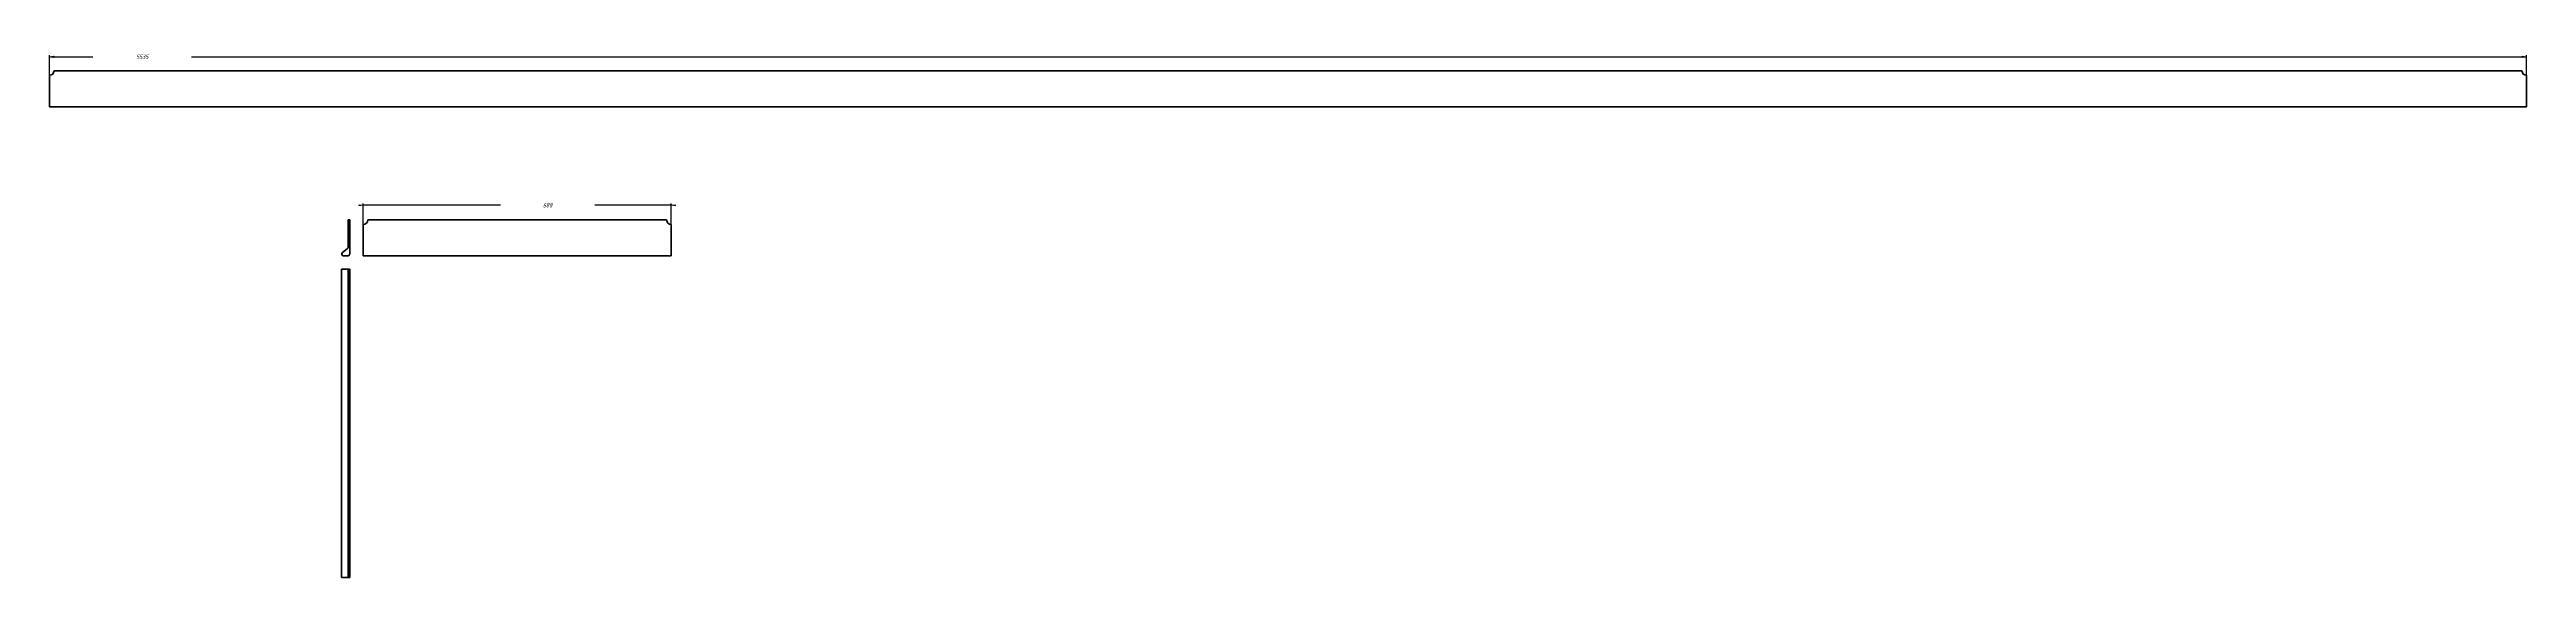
# Model space of a CAD drawing. Header units: millimetres. Extents: x -479 to 2427, y -3086 to 397.
# Drawn here: x -341 to 2427, y -829 to -240 of the extents above; entities that cross this region are included whole.
import ezdxf

# ---------------------------------------------------------------- set-up
doc = ezdxf.new("R2010")
doc.units = ezdxf.units.MM
doc.linetypes.add('K5LT_BASIC', pattern=[0])
doc.linetypes.add('K5LT_THIN', pattern=[0])
doc.layers.add('Системный слой', color=7, linetype='Continuous')
doc.layers.add('Системный слой (1)', color=7, linetype='Continuous', true_color=0x909090)
doc.styles.add('KDIMTEXTSTYLE', font='GOST_AU.SHX', dxfattribs={"width": 0.96, "oblique": 15, "height": 5})
doc.dimstyles.new('KDIMSTYLE (0.50)', dxfattribs={"dimtxt": 5, "dimasz": 1, "dimexe": 2, "dimexo": 0, "dimgap": 1, "dimtad": 1, "dimlfac": 2, "dimtxsty": 'KDIMTEXTSTYLE', "dimsah": 1, "dimcen": 0, "dimdle": 1, "dimadec": 0, "dimazin": 0, "dimtfac": 0.667, "dimtmove": 0, "dimatfit": 3, "dimfxl": 1, "dimtvp": 1, "dimtolj": 1, "dimtzin": 0, "dimarcsym": 0})

# ---------------------------------------------------------------- blocks, each defined once
blk = doc.blocks.new('KDIMARROW_01')
at = {"layer": 'Системный слой'}
blk.add_hatch(color=0, dxfattribs=at).paths.add_polyline_path([(0, 0), (-5, 0.658262491226197), (-4.5, 5.51091059616309e-16), (-5, -0.6582624912261956)])
at = {"layer": 'Системный слой', "color": 0, "linetype": 'K5LT_THIN', "lineweight": 18}
for p, q in [((-4.5, 5.51091059616309e-16), (-5, 0.658262491226197)), ((-5, 0.658262491226197), (0, 0)), ((0, 0), (-5, -0.6582624912261956)), ((-5, -0.6582624912261956), (-4.5, 5.51091059616309e-16))]:
    blk.add_line(p, q, dxfattribs=at)
at = {"layer": 'Системный слой (1)', "color": 0, "linetype": 'K5LT_THIN', "lineweight": 18}
blk.add_line((0, 0), (-1, 0), dxfattribs=at)

msp = doc.modelspace()

# ---------------------------------------------------------------- linework, layer by layer
at = {"layer": 'Системный слой (1)', "color": 5, "linetype": 'K5LT_BASIC', "lineweight": 60, "true_color": 0x0000ff}
for p, q in [((-340.6794857859427, -268.4084881050707), (-340.6794857859427, -294.1584881050707)), ((2421.820514214058, -263.4084881050707), (-335.6794857859425, -263.4084881050707)), ((2426.820514214058, -294.1584881050707), (2426.820514214058, -268.4084881050707)), ((-340.6794857859427, -294.1584881050707), (-340.6794857859427, -295.773569191055)), ((-340.6794857859427, -295.773569191055), (-340.6794857859427, -299.7934070190856)), ((-340.6794857859427, -299.7934070190856), (-340.6794857859427, -303.4084881050707)), ((2426.820514214058, -303.4084881050707), (-340.6794857859427, -303.4084881050707)), ((2426.820514214058, -295.773569191055), (2426.820514214058, -294.1584881050707)), ((2426.820514214058, -299.7934070190856), (2426.820514214058, -295.773569191055)), ((2426.820514214058, -299.7934070190856), (2426.820514214058, -303.4084881050707)), ((-5.162112990743935, -429.8136084799982), (-7.162112990743935, -429.8136084799982)), ((-7.162112990743935, -434.8136084799982), (-7.162112990743935, -429.8136084799982)), ((-7.162112990743935, -460.5636084799982), (-7.162112990743935, -434.8136084799982)), ((-5.162112990743935, -434.8136084799982), (-7.162112990743935, -434.8136084799982)), ((-5.162112990743935, -429.8136084799982), (-5.162112990743935, -434.8136084799982)), ((-5.162112990743935, -434.8136084799982), (-5.162112990743935, -467.8136084799982)), ((9.837887009256065, -434.8136084799982), (9.837887009256065, -460.5636084799982)), ((348.8378870092561, -429.8136084799982), (14.83788700925618, -429.8136084799982)), ((353.8378870092563, -460.5636084799982), (353.8378870092563, -434.8136084799982)), ((-13.48624542727885, -466.1985273940131), (-7.982488861753836, -462.1786895659825)), ((-7.162112990743935, -469.8136084799982), (-12.30662129828988, -469.8136084799982)), ((9.837887009256065, -460.5636084799982), (9.837887009256065, -462.1786895659825)), ((9.837887009256065, -462.1786895659825), (9.837887009256065, -466.1985273940131)), ((9.837887009256065, -469.8136084799982), (9.837887009256065, -466.1985273940131)), ((353.8378870092563, -469.8136084799982), (9.837887009256065, -469.8136084799982)), ((353.8378870092563, -462.1786895659825), (353.8378870092563, -460.5636084799982)), ((353.8378870092563, -466.1985273940131), (353.8378870092563, -462.1786895659825)), ((353.8378870092563, -466.1985273940131), (353.8378870092563, -469.8136084799982)), ((-14.30662129828988, -484.8136084799989), (-13.48624542727885, -484.8136084799989)), ((-14.30662129828988, -828.8136084799992), (-14.30662129828988, -484.8136084799989)), ((-7.982488861753836, -484.8136084799989), (-13.48624542727885, -484.8136084799989)), ((-7.162112990743935, -484.8136084799989), (-7.982488861753836, -484.8136084799989)), ((-7.162112990743935, -489.8136084799991), (-7.162112990743935, -484.8136084799989)), ((-5.162112990743935, -484.8136084799989), (-7.162112990743935, -484.8136084799989)), ((-5.162112990743935, -489.8136084799991), (-7.162112990743935, -489.8136084799991)), ((-7.162112990743935, -823.813608479999), (-7.162112990743935, -489.8136084799991)), ((-5.162112990743935, -484.8136084799989), (-5.162112990743935, -489.8136084799991)), ((-5.162112990743935, -823.813608479999), (-5.162112990743935, -489.8136084799991)), ((-13.48624542727885, -828.8136084799992), (-14.30662129828988, -828.8136084799992)), ((-13.48624542727885, -828.8136084799992), (-7.982488861753836, -828.8136084799992)), ((-7.982488861753836, -828.8136084799992), (-7.162112990743935, -828.8136084799992)), ((-5.162112990743935, -823.813608479999), (-7.162112990743935, -823.813608479999)), ((-7.162112990743935, -828.8136084799992), (-7.162112990743935, -823.813608479999)), ((-5.162112990743935, -828.8136084799992), (-7.162112990743935, -828.8136084799992)), ((-5.162112990743935, -823.813608479999), (-5.162112990743935, -828.8136084799992))]:
    msp.add_line(p, q, dxfattribs=at)
for centre, radius, start, end in [((-340.6794857859429, -263.4084881050707), 5.000000000000001, 270, 0), ((2426.820514214058, -263.4084881050707), 5.000000000000001, 180, 270), ((9.837887009256065, -429.8136084799982), 5.000000000000704, 270, 0), ((353.8378870092563, -429.8136084799982), 5.000000000000001, 180, 270), ((-12.30662129828988, -467.8136084799982), 2.000000000000001, 126.1436728622483, 269.9999999999991), ((-9.162112990743935, -460.5636084799982), 2.00000000000003, 306.143672862288, 0), ((-7.162112990743935, -467.8136084799982), 2.000000000000032, 270, 0)]:
    msp.add_arc(centre, radius, start, end, dxfattribs=at)

# ---------------------------------------------------------------- dimensions: what is measured, and where the dimension line sits
at = {"layer": 'Системный слой (1)', "color": 7}
for base, p1, p2, location in [((2426.820514214058, -247.8316130034877), (-340.6794857859427, -303.4084881050707), (2426.820514214058, -303.4084881050707), (-237.1794857859425, -247.8316130034873)), ((9.837887009256065, -413.4676119278572), (353.8378870092563, -434.8136084799982), (9.837887009256065, -434.8136084799982), (215.8378870092561, -413.4676119278572))]:
    msp.add_linear_dim(base=base, p1=p1, p2=p2, location=location, dimstyle='KDIMSTYLE (0.50)', override={"dimexo": 0, "dimpost": '\\H5.0;\\W0.965;\\Q15;<>', "dimblk1": 'KDIMARROW_01', "dimblk2": 'KDIMARROW_01', "dimse1": 0, "dimse2": 0, "dimclrt": 7, "dimtolj": 1}, dxfattribs=at).render()

doc.saveas('drawing.dxf')
